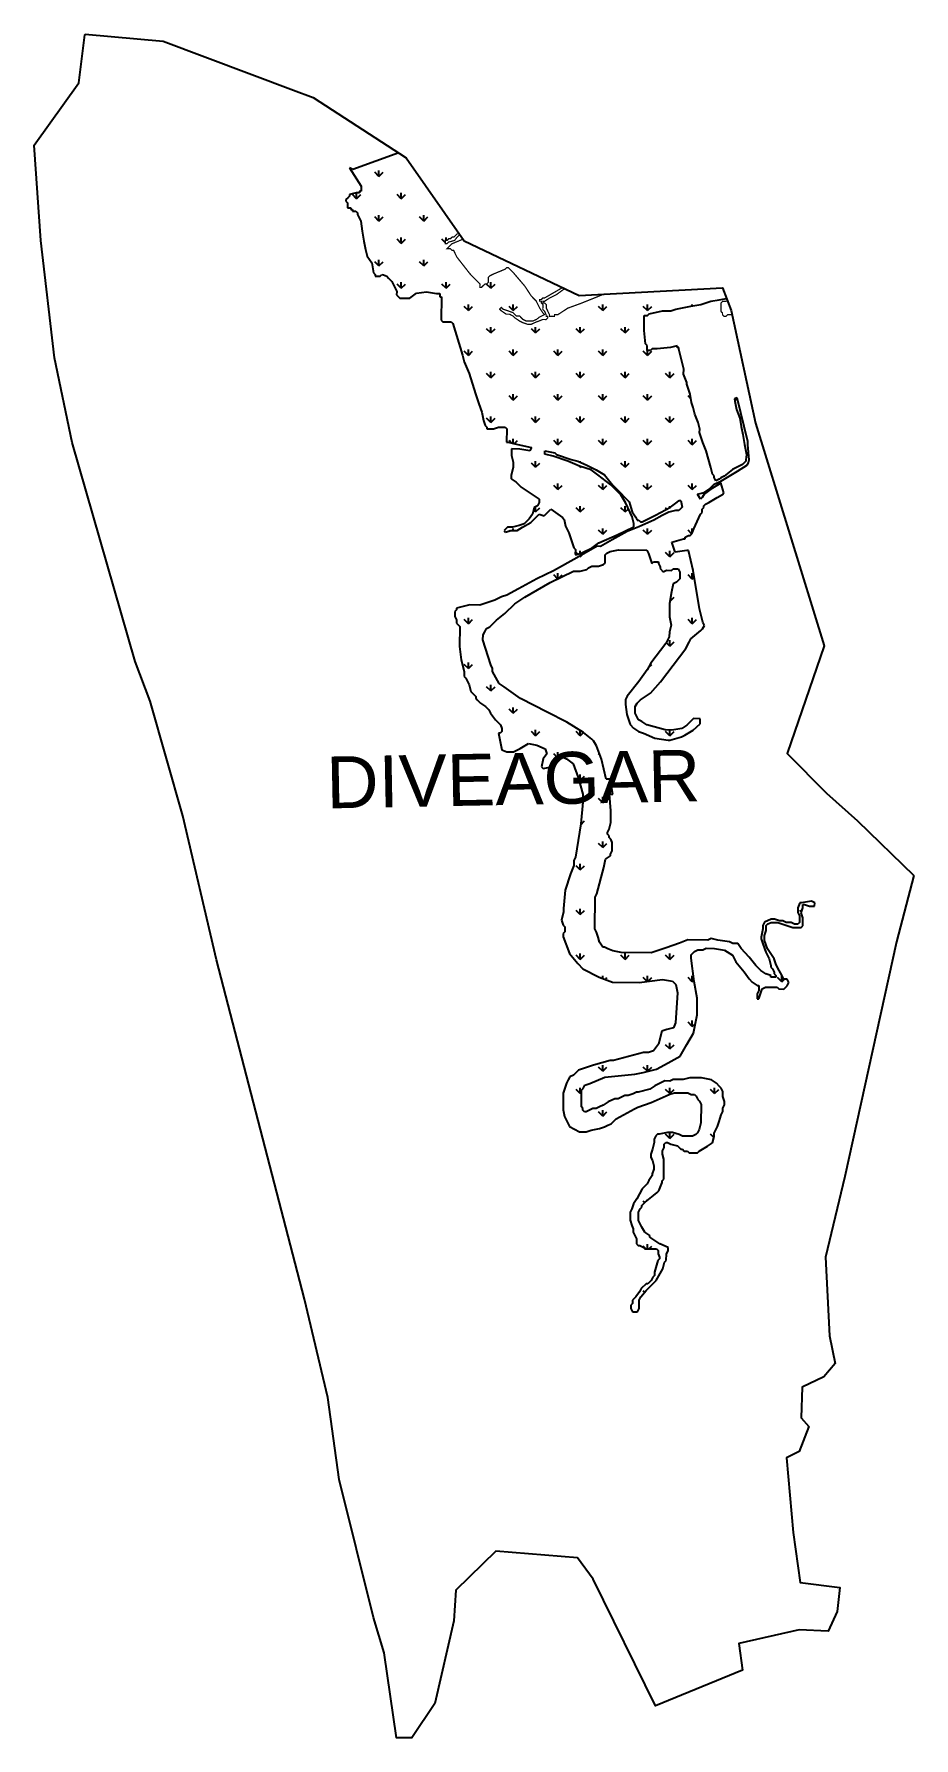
# Model space of a CAD drawing. Header units: metres. Extents: x 286358 to 288477, y 2008822 to 2012926.
import ezdxf

# ---------------------------------------------------------------- set-up
doc = ezdxf.new("R2010")
doc.units = ezdxf.units.M
for name, color, linetype in [('MANGROOVES', 112, 'Continuous'), ('village', 3, 'Continuous'), ('VILLAGE NAME', 250, 'Continuous')]:
    doc.layers.add(name, color=color, linetype=linetype)

msp = doc.modelspace()

# ---------------------------------------------------------------- texts
at = {"layer": 'VILLAGE NAME', "insert": (287060.6, 2011185.6), "char_height": 124.759, "attachment_point": 1, "rotation": 1.1028}
msp.add_mtext_dynamic_manual_height_columns('{\\fArial|b0|i0|c0|p34;DIVEAGAR}', width=833.951, gutter_width=623.8, heights=[0], dxfattribs=at)

# ---------------------------------------------------------------- linework, layer by layer
at = {"color": 3}
for points in [[(286481, 2012925.8), (286480.8, 2012924.2)], [(286481, 2012925.8), (286669.4, 2012908.4)]]:
    msp.add_lwpolyline(points, dxfattribs=at)
at = {"layer": 'MANGROOVES'}
for p, q in [((287126.1, 2012599.6), (287118.1, 2012603.7)), ((287118.1, 2012603.7), (287145.7, 2012559.3)), ((287236.2, 2012639.5), (287126.1, 2012599.6)), ((287145.7, 2012559.3), (287145.6, 2012551.3)), ((287113.4, 2012531.6), (287109.3, 2012527.6)), ((287109.3, 2012527.6), (287109.3, 2012523.6)), ((287109.3, 2012523.6), (287113.3, 2012519.6)), ((287113.3, 2012519.6), (287113.2, 2012515.6)), ((287117.4, 2012535.6), (287113.4, 2012531.6)), ((287117.5, 2012539.6), (287117.4, 2012535.6)), ((287133.5, 2012543.4), (287117.5, 2012539.6)), ((287137.5, 2012543.4), (287133.5, 2012543.4)), ((287141.5, 2012543.3), (287137.5, 2012543.4)), ((287141.6, 2012547.3), (287141.5, 2012543.3)), ((287145.6, 2012547.3), (287141.6, 2012547.3)), ((287145.6, 2012551.3), (287145.6, 2012547.3)), ((287113.2, 2012515.6), (287113.1, 2012507.6)), ((287113.1, 2012507.6), (287117.1, 2012507.5)), ((287117.1, 2012507.5), (287121.1, 2012507.5)), ((287121.1, 2012507.5), (287121.1, 2012503.5)), ((287121.1, 2012503.5), (287125.1, 2012503.4)), ((287125.1, 2012503.4), (287125.1, 2012499.4)), ((287125.1, 2012499.4), (287133.1, 2012499.4)), ((287133.1, 2012499.4), (287137, 2012495.3)), ((287137, 2012495.3), (287137, 2012491.3)), ((287137, 2012491.3), (287140.9, 2012483.3)), ((287140.9, 2012483.3), (287144.9, 2012475.2)), ((287144.9, 2012475.2), (287148.6, 2012451.1)), ((287148.6, 2012451.1), (287152.4, 2012427)), ((287152.4, 2012427), (287156.2, 2012407)), ((287156.2, 2012407), (287160, 2012390.9)), ((287160, 2012390.9), (287171.9, 2012374.8)), ((287171.9, 2012374.8), (287175.6, 2012350.7)), ((287175.6, 2012350.7), (287179.6, 2012346.6)), ((287179.6, 2012346.6), (287179.6, 2012342.6)), ((287179.6, 2012342.6), (287191.6, 2012342.5)), ((287191.6, 2012342.5), (287195.6, 2012346.5)), ((287195.6, 2012346.5), (287199.6, 2012346.4)), ((287199.6, 2012346.4), (287207.6, 2012342.4)), ((287207.6, 2012342.4), (287211.6, 2012338.3)), ((287211.6, 2012338.3), (287219.5, 2012330.2)), ((287219.5, 2012330.2), (287223.4, 2012322.2)), ((287223.4, 2012322.2), (287231.3, 2012306.1)), ((287231.3, 2012306.1), (287231.2, 2012298)), ((287231.2, 2012298), (287235.1, 2012294)), ((287235.1, 2012294), (287239.1, 2012290)), ((287239.1, 2012290), (287263.1, 2012289.7)), ((287263.1, 2012289.7), (287279.3, 2012301.6)), ((287279.3, 2012301.6), (287303.4, 2012305.3)), ((287303.4, 2012305.3), (287327.3, 2012301.1)), ((287327.3, 2012301.1), (287335.4, 2012301)), ((287335.4, 2012301), (287335.3, 2012293)), ((287335.3, 2012293), (287339.3, 2012292.9)), ((287339.3, 2012292.9), (287338.7, 2012236.9)), ((287923.8, 2012267), (287939.9, 2012270.8)), ((287939.9, 2012270.8), (287964, 2012274.6)), ((287964, 2012274.6), (287988.1, 2012282.3)), ((287988.1, 2012282.3), (288008.1, 2012286.1)), ((288008.1, 2012286.1), (288025.8, 2012288.9)), ((287338.7, 2012236.9), (287342.7, 2012232.8)), ((287342.7, 2012232.8), (287362.7, 2012232.6)), ((287362.7, 2012232.6), (287366.7, 2012228.6)), ((287827.1, 2012211.9), (287827.5, 2012247.9)), ((287827.5, 2012247.9), (287835.5, 2012247.8)), ((287835.5, 2012247.8), (287839.6, 2012251.8)), ((287839.6, 2012251.8), (287871.7, 2012259.5)), ((287871.7, 2012259.5), (287891.7, 2012259.3)), ((287891.7, 2012259.3), (287903.8, 2012263.2)), ((287903.8, 2012263.2), (287923.8, 2012267)), ((287366.7, 2012228.6), (287389.9, 2012152.2)), ((287830.8, 2012179.8), (287827.1, 2012211.9)), ((287389.9, 2012152.2), (287393.8, 2012136.1)), ((287834.8, 2012175.7), (287830.8, 2012179.8)), ((287834.7, 2012163.7), (287834.8, 2012175.7)), ((287842.7, 2012163.6), (287834.7, 2012163.7)), ((287846.7, 2012167.6), (287842.7, 2012163.6)), ((287858.7, 2012167.5), (287846.7, 2012167.6)), ((287890.8, 2012171.2), (287858.7, 2012167.5)), ((287906.9, 2012175), (287890.8, 2012171.2)), ((287906.8, 2012171), (287906.9, 2012175)), ((287910.8, 2012171), (287906.8, 2012171)), ((287910.8, 2012166.9), (287910.8, 2012171)), ((287918.5, 2012134.8), (287910.8, 2012166.9)), ((287393.8, 2012136.1), (287405.5, 2012108)), ((287405.5, 2012108), (287421, 2012059.7)), ((287922.3, 2012118.8), (287918.5, 2012134.8)), ((287922.2, 2012106.7), (287922.3, 2012118.8)), ((287930, 2012086.6), (287922.2, 2012106.7)), ((287930, 2012082.6), (287930, 2012086.6)), ((287937.7, 2012058.5), (287930, 2012082.6)), ((287421, 2012059.7), (287424.9, 2012047.7)), ((287424.9, 2012047.7), (287428.8, 2012035.6)), ((287428.8, 2012035.6), (287436.6, 2012015.5)), ((287941.5, 2012038.4), (287937.7, 2012058.5)), ((287945.4, 2012026.4), (287941.5, 2012038.4)), ((287949.3, 2012010.3), (287945.4, 2012026.4)), ((288050.8, 2012049.7), (288044.9, 2012047.2)), ((288044.9, 2012047.2), (288045.7, 2012041.4)), ((288045.7, 2012041.4), (288049.5, 2012021.3)), ((288076.8, 2011944.9), (288050.8, 2012049.7)), ((287436.6, 2012015.5), (287440.4, 2011995.5)), ((287440.4, 2011995.5), (287444.3, 2011983.4)), ((287444.3, 2011983.4), (287448.2, 2011979.3)), ((287957.1, 2011990.2), (287949.3, 2012010.3)), ((287960.9, 2011974.1), (287957.1, 2011990.2)), ((288049.5, 2012021.3), (288057.3, 2012001.2)), ((288057.3, 2012001.2), (288061.1, 2011981.1)), ((287448.2, 2011979.3), (287448.2, 2011975.3)), ((287448.2, 2011975.3), (287464.2, 2011975.2)), ((287464.2, 2011975.2), (287476.3, 2011979.1)), ((287476.3, 2011979.1), (287492.3, 2011978.9)), ((287492.3, 2011978.9), (287496.3, 2011974.9)), ((287496.3, 2011974.9), (287495.9, 2011942.8)), ((287495.9, 2011942.8), (287499.9, 2011942.8)), ((287499.9, 2011942.8), (287515.9, 2011938.6)), ((287960.8, 2011966.1), (287960.9, 2011974.1)), ((287968.6, 2011942), (287960.8, 2011966.1)), ((287976.4, 2011921.9), (287968.6, 2011942)), ((288061.1, 2011981.1), (288064.9, 2011961.1)), ((288064.9, 2011961.1), (288068.7, 2011937)), ((288076.7, 2011936.9), (288076.8, 2011944.9)), ((287507.8, 2011926.7), (287507.6, 2011910.6)), ((287507.6, 2011910.6), (287511.5, 2011894.6)), ((287527.8, 2011926.5), (287507.8, 2011926.7)), ((287515.9, 2011938.6), (287555.9, 2011930.2)), ((287551.8, 2011922.2), (287527.8, 2011926.5)), ((287555.9, 2011930.2), (287551.8, 2011922.2)), ((287587.8, 2011913.8), (287587.9, 2011921.8)), ((287607.8, 2011909.6), (287587.8, 2011913.8)), ((287587.9, 2011921.8), (287611.8, 2011917.6)), ((287643.7, 2011897.2), (287607.8, 2011909.6)), ((287611.8, 2011917.6), (287615.8, 2011913.5)), ((287615.8, 2011913.5), (287651.7, 2011901.2)), ((287651.7, 2011901.2), (287667.7, 2011897)), ((287988, 2011881.7), (287976.4, 2011921.9)), ((288068.7, 2011937), (288073.5, 2011913.2)), ((288073.1, 2011906.3), (288072.3, 2011900.9)), ((288073.5, 2011913.2), (288073.1, 2011906.3)), ((288080.3, 2011900.8), (288076.7, 2011936.9)), ((287511.4, 2011882.6), (287507.1, 2011862.6)), ((287507.1, 2011862.6), (287507.1, 2011854.6)), ((287511.5, 2011894.6), (287511.4, 2011882.6)), ((287671.6, 2011884.9), (287643.7, 2011897.2)), ((287667.7, 2011897), (287687.7, 2011888.8)), ((287699.6, 2011876.6), (287671.6, 2011884.9)), ((287687.7, 2011888.8), (287703.6, 2011880.6)), ((287715.5, 2011864.5), (287699.6, 2011876.6)), ((287703.6, 2011880.6), (287711.6, 2011876.5)), ((287711.6, 2011876.5), (287731.5, 2011864.3)), ((287747.2, 2011840.1), (287715.5, 2011864.5)), ((287731.5, 2011864.3), (287751.3, 2011840.1)), ((287991.9, 2011865.7), (287988, 2011881.7)), ((287995.8, 2011861.6), (287991.9, 2011865.7)), ((287995.8, 2011857.6), (287995.8, 2011861.6)), ((288011.7, 2011849.4), (288052, 2011873.1)), ((288019.8, 2011861.4), (288011.8, 2011857.4)), ((288040, 2011877.2), (288019.8, 2011861.4)), ((288064.2, 2011889), (288040, 2011877.2)), ((288052, 2011873.1), (288076.2, 2011888.8)), ((288068.2, 2011892.9), (288064.2, 2011889)), ((288072.3, 2011896.9), (288068.2, 2011892.9)), ((288072.3, 2011900.9), (288072.3, 2011896.9)), ((288076.2, 2011888.8), (288078.7, 2011894)), ((288078.7, 2011894), (288080.3, 2011900.8)), ((287507.1, 2011854.6), (287519, 2011846.4)), ((287519, 2011846.4), (287530.9, 2011834.3)), ((287530.9, 2011834.3), (287574.7, 2011805.8)), ((287771, 2011815.8), (287747.2, 2011840.1)), ((287751.3, 2011840.1), (287767.1, 2011823.9)), ((287767.1, 2011823.9), (287783, 2011807.7)), ((287955.3, 2011818), (287971.4, 2011821.8)), ((287987.5, 2011829.6), (287971.3, 2011817.8)), ((287971.4, 2011821.8), (287983.5, 2011829.7)), ((287983.5, 2011829.7), (287995.6, 2011841.6)), ((288007.6, 2011841.5), (287987.5, 2011829.6)), ((287995.6, 2011841.6), (288011.7, 2011849.4)), ((287999.7, 2011849.6), (287995.8, 2011857.6)), ((288007.7, 2011853.5), (287999.7, 2011849.6)), ((288011.7, 2011845.4), (288007.6, 2011841.5)), ((288011.8, 2011857.4), (288007.7, 2011853.5)), ((288019.4, 2011821.3), (288011.7, 2011845.4)), ((288015.4, 2011817.3), (288019.4, 2011821.3)), ((287562.4, 2011785.9), (287558.3, 2011769.9)), ((287570.5, 2011789.8), (287562.4, 2011785.9)), ((287574.6, 2011797.8), (287570.5, 2011789.8)), ((287574.7, 2011805.8), (287574.6, 2011797.8)), ((287586.3, 2011765.6), (287602.5, 2011781.5)), ((287602.5, 2011781.5), (287630.3, 2011761.2)), ((287782.8, 2011795.7), (287771, 2011815.8)), ((287798.5, 2011763.5), (287782.8, 2011795.7)), ((287783, 2011807.7), (287790.9, 2011799.6)), ((287790.9, 2011799.6), (287798.7, 2011775.5)), ((287854.7, 2011766.9), (287890.9, 2011786.6)), ((287902.8, 2011778.4), (287886.8, 2011774.6)), ((287890.9, 2011786.6), (287907, 2011798.4)), ((287910.9, 2011778.3), (287902.8, 2011778.4)), ((287907, 2011798.4), (287911.1, 2011802.4)), ((287914.9, 2011782.3), (287910.9, 2011778.3)), ((287911.1, 2011802.4), (287915.1, 2011802.3)), ((287918.9, 2011786.3), (287914.9, 2011782.3)), ((287915.1, 2011802.3), (287918.9, 2011786.3)), ((287963.2, 2011805.9), (287955.3, 2011818)), ((287967.2, 2011809.8), (287963.2, 2011805.9)), ((287966.9, 2011773.8), (287967, 2011781.8)), ((287967, 2011781.8), (287971, 2011785.7)), ((287971.3, 2011817.8), (287967.2, 2011809.8)), ((287971, 2011785.7), (287971.1, 2011789.7)), ((287971.1, 2011789.7), (287975.1, 2011793.7)), ((287975.1, 2011793.7), (287983.1, 2011797.6)), ((287983.1, 2011797.6), (288003.3, 2011809.5)), ((288003.3, 2011809.5), (288015.4, 2011817.3)), ((287497.9, 2011738.5), (287489.8, 2011730.5)), ((287509.9, 2011738.3), (287497.9, 2011738.5)), ((287525.9, 2011742.2), (287509.9, 2011738.3)), ((287521.8, 2011730.2), (287533.9, 2011738.1)), ((287538, 2011746.1), (287525.9, 2011742.2)), ((287533.9, 2011738.1), (287554.1, 2011749.9)), ((287550.1, 2011758), (287538, 2011746.1)), ((287558.3, 2011769.9), (287550.1, 2011758)), ((287554.1, 2011749.9), (287574.3, 2011769.7)), ((287574.3, 2011769.7), (287586.3, 2011765.6)), ((287630.3, 2011761.2), (287634.2, 2011757.1)), ((287634.2, 2011757.1), (287638.1, 2011741.1)), ((287638.1, 2011741.1), (287645.9, 2011724.9)), ((287762, 2011719.8), (287802.3, 2011739.4)), ((287814.3, 2011739.3), (287786.2, 2011727.5)), ((287802.4, 2011747.4), (287798.5, 2011763.5)), ((287798.7, 2011775.5), (287806.6, 2011763.4)), ((287802.3, 2011739.4), (287802.4, 2011747.4)), ((287806.6, 2011763.4), (287810.5, 2011755.3)), ((287810.5, 2011755.3), (287814.5, 2011755.3)), ((287850.5, 2011754.9), (287814.3, 2011739.3)), ((287814.5, 2011755.3), (287818.4, 2011751.2)), ((287818.4, 2011751.2), (287822.5, 2011751.2)), ((287822.5, 2011751.2), (287854.7, 2011766.9)), ((287870.7, 2011766.7), (287850.5, 2011754.9)), ((287886.8, 2011774.6), (287870.7, 2011766.7)), ((287946.4, 2011733.9), (287962.8, 2011769.8)), ((287962.8, 2011769.8), (287966.9, 2011773.8)), ((287489.8, 2011730.5), (287493.7, 2011726.5)), ((287493.7, 2011726.5), (287505.8, 2011730.4)), ((287505.8, 2011730.4), (287521.8, 2011730.2)), ((287645.9, 2011724.9), (287653.7, 2011700.8)), ((287653.7, 2011700.8), (287657.6, 2011688.8)), ((287701.6, 2011688.3), (287717.8, 2011700.2)), ((287717.8, 2011700.2), (287762, 2011719.8)), ((287749.9, 2011707.9), (287721.7, 2011692.1)), ((287786.2, 2011727.5), (287749.9, 2011707.9)), ((287894.1, 2011702.4), (287922.2, 2011710.1)), ((287901.8, 2011678.3), (287894.1, 2011702.4)), ((287922.2, 2011710.1), (287926.2, 2011710.1)), ((287926.2, 2011714.1), (287934.3, 2011718)), ((287926.2, 2011710.1), (287926.2, 2011714.1)), ((287934.3, 2011718), (287938.3, 2011718)), ((287938.3, 2011718), (287942.3, 2011721.9)), ((287942.3, 2011721.9), (287946.4, 2011733.9)), ((287665.4, 2011664.7), (287609, 2011633.2)), ((287657.6, 2011688.8), (287661.6, 2011684.7)), ((287661.6, 2011684.7), (287661.4, 2011672.7)), ((287661.4, 2011672.7), (287665.4, 2011672.7)), ((287713.7, 2011692.2), (287665.4, 2011664.7)), ((287665.4, 2011672.7), (287677.5, 2011676.6)), ((287677.5, 2011676.6), (287701.6, 2011688.3)), ((287721.7, 2011692.1), (287713.7, 2011692.2)), ((287733.3, 2011651.9), (287733.5, 2011672)), ((287733.5, 2011672), (287737.6, 2011675.9)), ((287737.6, 2011675.9), (287745.6, 2011679.9)), ((287745.6, 2011679.9), (287765.7, 2011683.7)), ((287765.7, 2011683.7), (287833.8, 2011683)), ((287833.8, 2011683), (287837.7, 2011674.9)), ((287837.7, 2011674.9), (287845.5, 2011650.8)), ((287845.5, 2011650.8), (287849.5, 2011654.8)), ((287849.5, 2011654.8), (287861.5, 2011654.6)), ((287929.9, 2011682), (287901.8, 2011678.3)), ((287933.9, 2011682), (287929.9, 2011682)), ((287945.4, 2011633.8), (287933.9, 2011682)), ((287609, 2011633.2), (287568.7, 2011613.6)), ((287600.7, 2011605.2), (287657, 2011632.7)), ((287657, 2011632.7), (287673, 2011632.5)), ((287673, 2011632.5), (287689.1, 2011636.4)), ((287689.1, 2011636.4), (287693.1, 2011640.3)), ((287693.1, 2011640.3), (287701.2, 2011644.3)), ((287701.2, 2011644.3), (287717.2, 2011644.1)), ((287717.2, 2011644.1), (287729.3, 2011648)), ((287729.3, 2011648), (287733.3, 2011651.9)), ((287861.5, 2011654.6), (287861.5, 2011650.6)), ((287861.5, 2011650.6), (287865.4, 2011642.6)), ((287865.4, 2011642.6), (287865.4, 2011638.6)), ((287865.4, 2011638.6), (287873.3, 2011630.5)), ((287873.3, 2011630.5), (287881.3, 2011634.4)), ((287881.3, 2011634.4), (287893.4, 2011634.3)), ((287893.4, 2011634.3), (287897.4, 2011638.3)), ((287897.4, 2011638.3), (287909.4, 2011638.1)), ((287913.2, 2011614.1), (287909.1, 2011610.1)), ((287909.4, 2011638.1), (287913.3, 2011630.1)), ((287913.3, 2011630.1), (287913.2, 2011614.1)), ((287960.5, 2011541.5), (287945.4, 2011633.8)), ((287496.2, 2011574.2), (287484.1, 2011570.3)), ((287524.4, 2011590), (287496.2, 2011574.2)), ((287568.7, 2011613.6), (287524.4, 2011590)), ((287540.2, 2011569.8), (287600.7, 2011605.2)), ((287892.8, 2011582.2), (287888.5, 2011554.2)), ((287897, 2011602.2), (287892.8, 2011582.2)), ((287905.1, 2011606.1), (287897, 2011602.2)), ((287909.1, 2011610.1), (287905.1, 2011606.1)), ((287371.6, 2011535.4), (287371.5, 2011523.4)), ((287375.7, 2011539.4), (287371.6, 2011535.4)), ((287391.8, 2011547.2), (287375.7, 2011543.4)), ((287375.7, 2011543.4), (287375.7, 2011539.4)), ((287407.8, 2011551.1), (287391.8, 2011547.2)), ((287431.9, 2011550.8), (287407.8, 2011551.1)), ((287468, 2011562.5), (287431.9, 2011550.8)), ((287484.1, 2011570.3), (287468, 2011562.5)), ((287491.7, 2011530.2), (287516, 2011554)), ((287516, 2011554), (287540.2, 2011569.8)), ((287888.5, 2011554.2), (287888.2, 2011522.2)), ((287968.2, 2011509.3), (287960.5, 2011541.5)), ((287371.5, 2011523.4), (287375.4, 2011515.4)), ((287375.4, 2011515.4), (287375.4, 2011507.4)), ((287375.4, 2011507.4), (287379.3, 2011503.3)), ((287379.3, 2011503.3), (287383.3, 2011499.3)), ((287383.3, 2011499.3), (287382.8, 2011451.2)), ((287443.2, 2011486.6), (287447.3, 2011494.6)), ((287447.3, 2011494.6), (287455.4, 2011498.5)), ((287455.4, 2011498.5), (287459.4, 2011502.5)), ((287459.4, 2011502.5), (287467.5, 2011510.4)), ((287467.5, 2011510.4), (287471.6, 2011514.4)), ((287471.6, 2011514.4), (287491.7, 2011530.2)), ((287892, 2011502.1), (287887.9, 2011486.1)), ((287888.2, 2011522.2), (287892, 2011502.1)), ((287964, 2011489.4), (287968, 2011493.3)), ((287968, 2011493.3), (287972.1, 2011501.3)), ((287972.1, 2011501.3), (287968.2, 2011509.3)), ((287382.8, 2011451.2), (287386.5, 2011419.1)), ((287439, 2011466.6), (287439.2, 2011478.7)), ((287458.4, 2011406.4), (287439, 2011466.6)), ((287439.2, 2011478.7), (287443.2, 2011486.6)), ((287879.6, 2011458.2), (287843, 2011410.5)), ((287887.7, 2011474.1), (287879.6, 2011458.2)), ((287887.9, 2011486.1), (287887.7, 2011474.1)), ((287927.5, 2011445.7), (287935.7, 2011461.6)), ((287935.7, 2011461.6), (287939.8, 2011469.6)), ((287939.8, 2011469.6), (287964, 2011489.4)), ((287386.5, 2011419.1), (287394.2, 2011391)), ((287843, 2011410.5), (287834.8, 2011394.5)), ((287866.6, 2011366.1), (287927.5, 2011445.7)), ((287394.2, 2011391), (287394.1, 2011379)), ((287394.1, 2011379), (287398, 2011374.9)), ((287398, 2011374.9), (287405.9, 2011358.8)), ((287462.4, 2011398.3), (287458.4, 2011406.4)), ((287462.3, 2011390.3), (287462.4, 2011398.3)), ((287478, 2011362.1), (287462.3, 2011390.3)), ((287834.8, 2011394.5), (287814.5, 2011366.7)), ((287405.9, 2011358.8), (287409.7, 2011342.7)), ((287409.7, 2011342.7), (287421.6, 2011330.6)), ((287421.6, 2011330.6), (287421.6, 2011326.6)), ((287421.6, 2011326.6), (287425.5, 2011322.6)), ((287490, 2011354), (287478, 2011362.1)), ((287529.7, 2011325.5), (287490, 2011354)), ((287786.1, 2011330.9), (287782, 2011322.9)), ((287814.5, 2011366.7), (287786.1, 2011330.9)), ((287818.1, 2011322.6), (287830.2, 2011330.5)), ((287830.2, 2011330.5), (287842.3, 2011338.4)), ((287842.3, 2011338.4), (287866.6, 2011366.1)), ((287425.5, 2011322.6), (287429.5, 2011318.5)), ((287429.5, 2011318.5), (287433.5, 2011314.5)), ((287433.5, 2011314.5), (287445.4, 2011306.3)), ((287445.4, 2011306.3), (287453.3, 2011298.2)), ((287453.3, 2011298.2), (287457.3, 2011290.2)), ((287457.3, 2011290.2), (287469.1, 2011274)), ((287593.5, 2011292.8), (287529.7, 2011325.5)), ((287641.3, 2011268.3), (287593.5, 2011292.8)), ((287782, 2011322.9), (287781.9, 2011310.9)), ((287781.9, 2011310.9), (287785.7, 2011286.8)), ((287785.7, 2011286.8), (287789.6, 2011274.8)), ((287805.8, 2011290.6), (287805.9, 2011306.7)), ((287809.7, 2011282.6), (287805.8, 2011290.6)), ((287805.9, 2011306.7), (287810, 2011314.6)), ((287810, 2011314.6), (287818.1, 2011322.6)), ((287469.1, 2011274), (287481, 2011261.9)), ((287484.9, 2011245.8), (287480.8, 2011241.9)), ((287481, 2011261.9), (287484.9, 2011253.8)), ((287484.9, 2011253.8), (287484.9, 2011245.8)), ((287681.1, 2011243.8), (287641.3, 2011268.3)), ((287789.6, 2011274.8), (287793.5, 2011262.7)), ((287793.5, 2011262.7), (287801.4, 2011254.6)), ((287801.4, 2011254.6), (287813.3, 2011246.5)), ((287813.6, 2011274.5), (287809.7, 2011282.6)), ((287813.3, 2011246.5), (287825.3, 2011242.4)), ((287821.6, 2011270.5), (287813.6, 2011274.5)), ((287833.5, 2011262.3), (287821.6, 2011270.5)), ((287877.4, 2011249.9), (287833.5, 2011262.3)), ((287893.5, 2011249.7), (287877.4, 2011249.9)), ((287917.5, 2011253.5), (287893.5, 2011249.7)), ((287929.6, 2011261.3), (287917.5, 2011253.5)), ((287925.4, 2011237.4), (287945.5, 2011249.2)), ((287945.8, 2011277.2), (287929.6, 2011261.3)), ((287945.5, 2011249.2), (287961.7, 2011265)), ((287961.8, 2011277), (287945.8, 2011277.2)), ((287961.7, 2011265), (287961.8, 2011277)), ((287480.8, 2011241.9), (287476.8, 2011241.9)), ((287476.8, 2011241.9), (287484.4, 2011201.8)), ((287512.4, 2011197.5), (287528.5, 2011205.3)), ((287528.5, 2011205.3), (287548.6, 2011217.1)), ((287548.6, 2011217.1), (287568.6, 2011212.9)), ((287568.6, 2011212.9), (287588.6, 2011204.7)), ((287588.6, 2011204.7), (287592.5, 2011192.7)), ((287701, 2011227.6), (287681.1, 2011243.8)), ((287704.9, 2011223.6), (287701, 2011227.6)), ((287712.8, 2011211.5), (287704.9, 2011223.6)), ((287724.5, 2011179.3), (287712.8, 2011211.5)), ((287825.3, 2011242.4), (287853.2, 2011230.1)), ((287853.2, 2011230.1), (287885.2, 2011225.7)), ((287885.2, 2011225.7), (287889.2, 2011225.7)), ((287889.2, 2011225.7), (287917.3, 2011233.4)), ((287917.3, 2011233.4), (287925.4, 2011237.4)), ((287484.4, 2011201.8), (287496.4, 2011197.6)), ((287496.4, 2011197.6), (287512.4, 2011197.5)), ((287584.3, 2011180.7), (287580.1, 2011160.7)), ((287592.5, 2011192.7), (287584.3, 2011180.7)), ((287600.1, 2011160.5), (287616.3, 2011176.4)), ((287616.3, 2011176.4), (287632.4, 2011184.2)), ((287632.4, 2011184.2), (287640.4, 2011180.2)), ((287640.4, 2011180.2), (287656.3, 2011168)), ((287656.3, 2011168), (287668, 2011135.8)), ((287736, 2011131.1), (287724.5, 2011179.3)), ((287580.1, 2011160.7), (287584.1, 2011156.7)), ((287584.1, 2011156.7), (287600.1, 2011160.5)), ((287668, 2011135.8), (287679.6, 2011095.6)), ((287748.1, 2011131), (287736, 2011131.1)), ((287747.9, 2011119), (287748.1, 2011131)), ((287679.6, 2011095.6), (287679.4, 2011075.6)), ((287747.3, 2011054.9), (287743.7, 2011095)), ((287743.7, 2011095), (287751.7, 2011094.9)), ((287751.7, 2011094.9), (287747.9, 2011119)), ((287679.4, 2011075.6), (287674.9, 2011023.6)), ((287747, 2011026.8), (287747.3, 2011054.9)), ((287674.9, 2011023.6), (287662, 2010943.6)), ((287738.7, 2011002.9), (287742.8, 2011010.9)), ((287738.7, 2010998.9), (287738.7, 2011002.9)), ((287742.7, 2010994.8), (287738.7, 2010998.9)), ((287742.8, 2011010.9), (287747, 2011026.8)), ((287742.6, 2010990.8), (287742.7, 2010994.8)), ((287746.6, 2010986.8), (287742.6, 2010990.8)), ((287746.2, 2010950.7), (287750.3, 2010958.7)), ((287750.5, 2010978.7), (287746.6, 2010986.8)), ((287750.3, 2010958.7), (287750.5, 2010978.7)), ((287657.8, 2010923.6), (287649.6, 2010903.6)), ((287657.9, 2010935.6), (287657.8, 2010923.6)), ((287662, 2010943.6), (287657.9, 2010935.6)), ((287713.2, 2010854.9), (287729.9, 2010918.8)), ((287729.9, 2010918.8), (287734.1, 2010938.8)), ((287734.1, 2010938.8), (287746.2, 2010946.7)), ((287746.2, 2010946.7), (287746.2, 2010950.7)), ((287649.6, 2010903.6), (287637.2, 2010863.7)), ((287637.2, 2010863.7), (287632.7, 2010819.7)), ((287708.3, 2010770.8), (287709.1, 2010846.9)), ((287709.1, 2010846.9), (287713.2, 2010854.9)), ((288229.7, 2010837.6), (288205.7, 2010833.9)), ((288237.7, 2010833.6), (288229.7, 2010837.6)), ((287632.7, 2010811.7), (287628.4, 2010791.7)), ((287632.7, 2010819.7), (287632.7, 2010811.7)), ((288133.2, 2010794.6), (288117.1, 2010786.7)), ((288141.2, 2010794.5), (288133.2, 2010794.6)), ((288153.2, 2010790.3), (288141.2, 2010794.5)), ((288197.5, 2010821.9), (288197.4, 2010809.9)), ((288197.4, 2010809.9), (288201.3, 2010801.9)), ((288201.7, 2010833.9), (288197.5, 2010821.9)), ((288201.3, 2010801.9), (288201.2, 2010785.9)), ((288205.7, 2010833.9), (288201.7, 2010833.9)), ((288205.4, 2010809.8), (288209.6, 2010821.8)), ((288209.3, 2010797.8), (288205.4, 2010809.8)), ((288209.1, 2010777.8), (288209.3, 2010797.8)), ((288209.6, 2010821.8), (288209.6, 2010829.8)), ((288209.6, 2010829.8), (288213.6, 2010829.8)), ((288213.6, 2010829.8), (288225.6, 2010825.7)), ((288225.6, 2010825.7), (288237.6, 2010825.5)), ((288237.6, 2010825.5), (288237.7, 2010833.6)), ((287628.4, 2010791.7), (287632.3, 2010779.6)), ((287632.1, 2010759.6), (287632, 2010751.6)), ((287636.2, 2010763.5), (287632.1, 2010759.6)), ((287632.3, 2010779.6), (287636.3, 2010775.6)), ((287636.3, 2010775.6), (287636.2, 2010763.5)), ((287712.3, 2010762.8), (287708.3, 2010770.8)), ((287716.1, 2010750.7), (287712.3, 2010762.8)), ((288112.9, 2010770.7), (288108.7, 2010750.7)), ((288113, 2010778.7), (288112.9, 2010770.7)), ((288117.1, 2010786.7), (288113, 2010778.7)), ((288116.6, 2010742.6), (288116.7, 2010754.7)), ((288116.7, 2010754.7), (288120.9, 2010766.6)), ((288120.9, 2010766.6), (288121, 2010778.7)), ((288121, 2010778.7), (288125, 2010782.6)), ((288125, 2010782.6), (288133.1, 2010786.5)), ((288133.1, 2010786.5), (288149.1, 2010786.4)), ((288149.1, 2010786.4), (288185, 2010774)), ((288161.2, 2010790.3), (288153.2, 2010790.3)), ((288169.1, 2010786.2), (288161.2, 2010790.3)), ((288181.2, 2010786.1), (288169.1, 2010786.2)), ((288189.1, 2010782), (288181.2, 2010786.1)), ((288185, 2010774), (288205.1, 2010773.8)), ((288197.1, 2010781.9), (288189.1, 2010782)), ((288201.2, 2010785.9), (288197.1, 2010781.9)), ((288205.1, 2010773.8), (288209.1, 2010777.8)), ((287632, 2010751.6), (287647.7, 2010711.4)), ((287647.7, 2010711.4), (287667.4, 2010687.1)), ((287720, 2010738.7), (287716.1, 2010750.7)), ((287727.9, 2010726.6), (287720, 2010738.7)), ((287731.9, 2010726.5), (287727.9, 2010726.6)), ((287739.9, 2010722.4), (287731.9, 2010726.5)), ((287751.9, 2010718.3), (287739.9, 2010722.4)), ((287771.9, 2010714.1), (287751.9, 2010718.3)), ((287843.9, 2010713.4), (287771.9, 2010714.1)), ((287880.1, 2010725), (287843.9, 2010713.4)), ((287912.3, 2010736.7), (287880.1, 2010725)), ((287932.4, 2010744.5), (287912.3, 2010736.7)), ((287980.5, 2010744), (287932.4, 2010744.5)), ((287940, 2010708.4), (287944.1, 2010712.3)), ((287944.1, 2010712.3), (287948.1, 2010716.3)), ((287948.1, 2010716.3), (287956.2, 2010720.2)), ((287956.2, 2010720.2), (287968.2, 2010720.1)), ((287968.2, 2010720.1), (287976.2, 2010724)), ((287976.2, 2010724), (287996.3, 2010723.8)), ((287988.5, 2010748), (287980.5, 2010744)), ((288004.5, 2010743.8), (287988.5, 2010748)), ((287996.3, 2010723.8), (288020.3, 2010719.6)), ((288032.5, 2010739.5), (288004.5, 2010743.8)), ((288020.3, 2010719.6), (288040.2, 2010707.4)), ((288040.4, 2010735.4), (288032.5, 2010739.5)), ((288052.5, 2010735.3), (288040.4, 2010735.4)), ((288060.4, 2010723.2), (288052.5, 2010735.3)), ((288080.2, 2010703), (288060.4, 2010723.2)), ((288108.7, 2010750.7), (288108.7, 2010746.7)), ((288108.7, 2010746.7), (288112.5, 2010734.7)), ((288112.5, 2010734.7), (288120.3, 2010714.6)), ((288124.4, 2010722.5), (288116.6, 2010742.6)), ((288120.3, 2010714.6), (288128.2, 2010698.5)), ((288140.2, 2010698.3), (288124.4, 2010722.5)), ((287667.4, 2010687.1), (287679.3, 2010675)), ((287679.3, 2010675), (287719.2, 2010654.5)), ((287940, 2010700.4), (287940, 2010708.4)), ((287947.4, 2010644.2), (287940, 2010700.4)), ((288040.2, 2010707.4), (288048, 2010691.3)), ((288048, 2010691.3), (288067.8, 2010667)), ((288096, 2010682.8), (288080.2, 2010703)), ((288107.9, 2010670.6), (288096, 2010682.8)), ((288119.8, 2010662.5), (288107.9, 2010670.6)), ((288128.2, 2010698.5), (288132, 2010682.4)), ((288132, 2010682.4), (288132, 2010678.4)), ((288132, 2010678.4), (288136, 2010674.3)), ((288136, 2010674.3), (288139.9, 2010666.3)), ((288144.1, 2010686.3), (288140.2, 2010698.3)), ((288148, 2010678.2), (288144.1, 2010686.3)), ((288159.8, 2010658.1), (288148, 2010678.2)), ((287719.2, 2010654.5), (287751.1, 2010642.2)), ((287751.1, 2010642.2), (287815.2, 2010641.5)), ((287815.2, 2010641.5), (287871.3, 2010649)), ((287871.3, 2010649), (287895.3, 2010644.7)), ((287895.3, 2010644.7), (287903.3, 2010636.6)), ((287903.3, 2010636.6), (287907.1, 2010616.6)), ((287955, 2010604.1), (287947.4, 2010644.2)), ((288067.8, 2010667), (288079.6, 2010650.9)), ((288079.6, 2010650.9), (288087.6, 2010642.8)), ((288087.6, 2010642.8), (288099.5, 2010634.6)), ((288099.5, 2010634.6), (288103.5, 2010634.6)), ((288103.5, 2010634.6), (288103.4, 2010622.6)), ((288111.4, 2010626.5), (288119.5, 2010630.4)), ((288119.5, 2010630.4), (288147.5, 2010630.2)), ((288131.8, 2010658.4), (288119.8, 2010662.5)), ((288131.8, 2010654.4), (288131.8, 2010658.4)), ((288143.8, 2010654.2), (288131.8, 2010654.4)), ((288139.9, 2010666.3), (288139.8, 2010662.3)), ((288139.8, 2010662.3), (288143.8, 2010658.2)), ((288143.8, 2010658.2), (288143.8, 2010654.2)), ((288147.5, 2010630.2), (288151.5, 2010626.1)), ((288163.8, 2010650), (288159.8, 2010658.1)), ((288163.5, 2010626), (288171.6, 2010633.9)), ((288171.8, 2010649.9), (288163.8, 2010650)), ((288171.6, 2010633.9), (288175.7, 2010641.9)), ((288175.7, 2010641.9), (288171.8, 2010649.9)), ((287907.1, 2010616.6), (287902.3, 2010544.5)), ((287954.6, 2010564), (287955, 2010604.1)), ((288099.3, 2010614.6), (288099.2, 2010602.6)), ((288099.2, 2010602.6), (288103.2, 2010602.6)), ((288103.4, 2010622.6), (288099.3, 2010614.6)), ((288103.2, 2010602.6), (288111.4, 2010626.5)), ((288151.5, 2010626.1), (288163.5, 2010626)), ((287946.1, 2010520), (287954.6, 2010564)), ((287870.1, 2010524.8), (287861.7, 2010492.8)), ((287882.1, 2010528.7), (287870.1, 2010524.8)), ((287898.2, 2010532.5), (287882.1, 2010528.7)), ((287902.3, 2010544.5), (287898.2, 2010532.5)), ((287929.8, 2010492.1), (287946.1, 2010520)), ((287825.5, 2010473.2), (287753.2, 2010453.9)), ((287837.5, 2010473.1), (287825.5, 2010473.2)), ((287849.6, 2010476.9), (287837.5, 2010473.1)), ((287861.7, 2010492.8), (287849.6, 2010476.9)), ((287913.5, 2010464.3), (287929.8, 2010492.1)), ((287668.8, 2010430.7), (287656.7, 2010418.8)), ((287680.9, 2010434.6), (287668.8, 2010430.7)), ((287705, 2010442.4), (287680.9, 2010434.6)), ((287745.2, 2010454), (287705, 2010442.4)), ((287753.2, 2010453.9), (287745.2, 2010454)), ((287804.9, 2010421.3), (287825, 2010425.1)), ((287825, 2010425.1), (287857.1, 2010432.8)), ((287857.1, 2010432.8), (287885.3, 2010448.5)), ((287885.3, 2010448.5), (287913.5, 2010464.3)), ((287640.5, 2010398.9), (287632.2, 2010375)), ((287644.6, 2010406.9), (287640.5, 2010398.9)), ((287648.6, 2010414.9), (287644.6, 2010406.9)), ((287656.7, 2010418.8), (287648.6, 2010414.9)), ((287676.4, 2010382.5), (287680.4, 2010386.5)), ((287680.4, 2010386.5), (287684.5, 2010394.5)), ((287684.5, 2010394.5), (287696.5, 2010398.4)), ((287696.5, 2010398.4), (287732.8, 2010414)), ((287732.8, 2010414), (287804.9, 2010421.3)), ((287840.6, 2010384.9), (287812.5, 2010377.2)), ((287852.7, 2010392.8), (287840.6, 2010384.9)), ((287876.9, 2010404.5), (287852.7, 2010392.8)), ((287888.9, 2010404.4), (287876.9, 2010404.5)), ((287896.9, 2010408.4), (287888.9, 2010404.4)), ((287921, 2010408.1), (287896.9, 2010408.4)), ((287937, 2010412), (287921, 2010408.1)), ((287965.1, 2010411.7), (287937, 2010412)), ((287989, 2010407.4), (287965.1, 2010411.7)), ((288001, 2010399.3), (287989, 2010407.4)), ((288008.9, 2010391.2), (288001, 2010399.3)), ((288012.9, 2010387.1), (288008.9, 2010391.2)), ((288016.8, 2010379.1), (288012.9, 2010387.1)), ((287632.2, 2010375), (287631.8, 2010334.9)), ((287676, 2010342.5), (287676.4, 2010382.5)), ((287679.9, 2010338.4), (287676, 2010342.5)), ((287720, 2010342), (287712, 2010338.1)), ((287728.1, 2010346), (287720, 2010342)), ((287740.2, 2010353.9), (287728.1, 2010346)), ((287756.3, 2010361.7), (287740.2, 2010353.9)), ((287764.3, 2010361.6), (287756.3, 2010361.7)), ((287780.4, 2010369.5), (287764.3, 2010361.6)), ((287788.4, 2010369.4), (287780.4, 2010369.5)), ((287800.4, 2010373.3), (287788.4, 2010369.4)), ((287808.5, 2010377.2), (287800.4, 2010373.3)), ((287812.5, 2010377.2), (287808.5, 2010377.2)), ((287812.1, 2010341.1), (287844.3, 2010352.8)), ((287844.3, 2010352.8), (287880.5, 2010368.5)), ((287880.5, 2010368.5), (287888.6, 2010372.4)), ((287888.6, 2010372.4), (287900.6, 2010376.3)), ((287900.6, 2010376.3), (287932.6, 2010375.9)), ((287932.6, 2010375.9), (287940.6, 2010371.9)), ((287940.6, 2010371.9), (287948.6, 2010371.8)), ((287948.6, 2010371.8), (287952.6, 2010367.7)), ((287952.6, 2010367.7), (287956.5, 2010359.7)), ((287956.5, 2010359.7), (287960.5, 2010355.6)), ((287960.5, 2010355.6), (287964.4, 2010347.6)), ((287964.4, 2010347.6), (287964, 2010303.5)), ((288016.4, 2010339), (288020.5, 2010347)), ((288016.7, 2010367.1), (288016.8, 2010379.1)), ((288020.6, 2010355), (288016.7, 2010367.1)), ((288020.5, 2010347), (288020.6, 2010355)), ((287631.8, 2010334.9), (287635.7, 2010318.9)), ((287635.7, 2010318.9), (287643.5, 2010302.8)), ((287643.5, 2010302.8), (287647.4, 2010294.7)), ((287679.9, 2010334.4), (287679.9, 2010338.4)), ((287683.8, 2010330.4), (287679.9, 2010334.4)), ((287687.8, 2010330.4), (287683.8, 2010330.4)), ((287703.9, 2010338.2), (287687.8, 2010330.4)), ((287712, 2010338.1), (287703.9, 2010338.2)), ((287739.6, 2010297.8), (287747.6, 2010301.7)), ((287747.6, 2010301.7), (287759.8, 2010313.6)), ((287759.8, 2010313.6), (287804.1, 2010337.2)), ((287804.1, 2010337.2), (287812.1, 2010341.1)), ((287964, 2010303.5), (287959.8, 2010287.5)), ((288003.9, 2010295.1), (288008.1, 2010307.1)), ((288008.1, 2010307.1), (288012.2, 2010323)), ((288012.2, 2010323), (288016.3, 2010331)), ((288016.3, 2010331), (288016.4, 2010339)), ((287647.4, 2010294.7), (287671.3, 2010282.4)), ((287671.3, 2010282.4), (287687.4, 2010282.3)), ((287687.4, 2010282.3), (287699.4, 2010286.2)), ((287699.4, 2010286.2), (287719.5, 2010290)), ((287719.5, 2010290), (287731.5, 2010293.9)), ((287731.5, 2010293.9), (287739.6, 2010297.8)), ((287851.4, 2010264.6), (287851.3, 2010256.6)), ((287855.5, 2010272.6), (287851.4, 2010264.6)), ((287859.5, 2010276.5), (287855.5, 2010272.6)), ((287863.5, 2010276.5), (287859.5, 2010276.5)), ((287883.6, 2010280.3), (287863.5, 2010276.5)), ((287895.6, 2010280.2), (287883.6, 2010280.3)), ((287911.6, 2010276), (287895.6, 2010280.2)), ((287919.6, 2010271.9), (287911.6, 2010276)), ((287943.6, 2010271.7), (287919.6, 2010271.9)), ((287951.7, 2010275.6), (287943.6, 2010271.7)), ((287955.7, 2010279.6), (287951.7, 2010275.6)), ((287959.8, 2010287.5), (287955.7, 2010279.6)), ((287991.5, 2010255.2), (287995.7, 2010271.1)), ((287995.7, 2010271.1), (287995.8, 2010279.1)), ((287995.8, 2010279.1), (288003.9, 2010295.1)), ((287843, 2010228.6), (287842.9, 2010220.6)), ((287842.9, 2010220.6), (287846.9, 2010212.6)), ((287847.2, 2010240.6), (287843, 2010228.6)), ((287851.3, 2010256.6), (287847.2, 2010240.6)), ((287871.1, 2010236.3), (287875.2, 2010244.3)), ((287871.1, 2010228.3), (287871.1, 2010236.3)), ((287874.9, 2010216.3), (287871.1, 2010228.3)), ((287875.2, 2010244.3), (287875.3, 2010252.3)), ((287875.3, 2010252.3), (287879.4, 2010256.3)), ((287879.4, 2010256.3), (287883.4, 2010256.3)), ((287883.4, 2010256.3), (287891.3, 2010252.2)), ((287891.3, 2010252.2), (287907.3, 2010248)), ((287907.3, 2010248), (287915.2, 2010239.9)), ((287915.2, 2010239.9), (287919.2, 2010239.9)), ((287919.2, 2010239.9), (287923.2, 2010235.8)), ((287923.2, 2010235.8), (287931.2, 2010235.7)), ((287931.2, 2010235.7), (287935.2, 2010231.7)), ((287935.2, 2010231.7), (287955.2, 2010231.5)), ((287955.2, 2010231.5), (287959.3, 2010235.4)), ((287959.3, 2010235.4), (287979.4, 2010247.3)), ((287979.4, 2010247.3), (287991.5, 2010255.2)), ((287850.7, 2010192.5), (287846.5, 2010180.5)), ((287846.5, 2010180.5), (287846.5, 2010176.5)), ((287846.9, 2010212.6), (287850.8, 2010200.5)), ((287850.8, 2010200.5), (287850.7, 2010192.5)), ((287874.5, 2010168.2), (287874.9, 2010216.3)), ((287822.1, 2010144.7), (287809.9, 2010120.8)), ((287826.2, 2010148.7), (287822.1, 2010144.7)), ((287834.3, 2010156.6), (287826.2, 2010148.7)), ((287838.4, 2010164.6), (287834.3, 2010156.6)), ((287846.5, 2010176.5), (287838.4, 2010164.6)), ((287858.1, 2010136.3), (287862.2, 2010140.3)), ((287862.2, 2010140.3), (287870.4, 2010160.2)), ((287870.4, 2010164.2), (287874.5, 2010168.2)), ((287870.4, 2010160.2), (287870.4, 2010164.2)), ((287797.6, 2010096.9), (287793.5, 2010088.9)), ((287801.8, 2010108.9), (287797.6, 2010096.9)), ((287809.9, 2010120.8), (287801.8, 2010108.9)), ((287813.6, 2010088.7), (287817.7, 2010096.7)), ((287817.7, 2010096.7), (287821.7, 2010100.6)), ((287821.7, 2010104.6), (287825.8, 2010108.6)), ((287821.7, 2010100.6), (287821.7, 2010104.6)), ((287825.8, 2010108.6), (287829.8, 2010112.6)), ((287829.8, 2010112.6), (287850, 2010128.4)), ((287850, 2010128.4), (287858.1, 2010136.3)), ((287793.5, 2010088.9), (287793.3, 2010068.9)), ((287793.3, 2010068.9), (287797.2, 2010056.8)), ((287797.2, 2010056.8), (287801.1, 2010048.8)), ((287813.4, 2010068.7), (287813.6, 2010088.7)), ((287821.2, 2010052.6), (287813.4, 2010068.7)), ((287801.1, 2010048.8), (287801.1, 2010040.8)), ((287801.1, 2010040.8), (287805, 2010032.7)), ((287805, 2010032.7), (287808.9, 2010024.6)), ((287808.9, 2010024.6), (287808.8, 2010012.6)), ((287829.1, 2010040.5), (287821.2, 2010052.6)), ((287841, 2010032.3), (287829.1, 2010040.5)), ((287841, 2010028.3), (287841, 2010032.3)), ((287864.9, 2010012.1), (287841, 2010028.3)), ((287808.8, 2010012.6), (287812.8, 2010008.6)), ((287812.8, 2010008.6), (287816.8, 2010008.5)), ((287816.8, 2010008.5), (287824.7, 2010004.5)), ((287824.7, 2010004.5), (287828.7, 2010000.4)), ((287828.7, 2010000.4), (287856.7, 2010000.1)), ((287856.7, 2010000.1), (287860.7, 2009996.1)), ((287864.5, 2009976), (287860.4, 2009972)), ((287860.7, 2009996.1), (287860.6, 2009988.1)), ((287860.6, 2009988.1), (287864.5, 2009980)), ((287864.5, 2009980), (287864.5, 2009976)), ((287884.8, 2010003.8), (287864.9, 2010012.1)), ((287880.5, 2009971.8), (287880.6, 2009987.9)), ((287880.6, 2009987.9), (287884.7, 2009995.8)), ((287884.7, 2009995.8), (287884.8, 2010003.8)), ((287848, 2009932.1), (287843.9, 2009924.1)), ((287852.1, 2009936.1), (287848, 2009932.1)), ((287852.2, 2009944.1), (287852.1, 2009936.1)), ((287860.4, 2009972), (287852.2, 2009944.1)), ((287856, 2009924), (287872.3, 2009951.9)), ((287872.3, 2009951.9), (287876.4, 2009967.9)), ((287876.4, 2009967.9), (287880.5, 2009971.8)), ((287815.6, 2009896.4), (287807.5, 2009884.4)), ((287819.7, 2009904.4), (287815.6, 2009896.4)), ((287819.5, 2009884.3), (287831.7, 2009900.2)), ((287831.8, 2009916.2), (287819.7, 2009904.4)), ((287831.7, 2009900.2), (287839.8, 2009908.2)), ((287835.8, 2009916.2), (287831.8, 2009916.2)), ((287839.9, 2009920.2), (287835.8, 2009916.2)), ((287839.8, 2009908.2), (287847.9, 2009916.1)), ((287843.9, 2009924.1), (287839.9, 2009920.2)), ((287847.9, 2009916.1), (287856, 2009924)), ((287795.3, 2009864.5), (287795.2, 2009856.5)), ((287795.2, 2009856.5), (287799.1, 2009848.5)), ((287799.3, 2009868.5), (287795.3, 2009864.5)), ((287799.4, 2009876.5), (287799.3, 2009868.5)), ((287807.5, 2009884.4), (287799.4, 2009876.5)), ((287811.1, 2009848.4), (287815.2, 2009856.3)), ((287815.2, 2009856.3), (287815.4, 2009876.4)), ((287815.4, 2009876.4), (287819.5, 2009884.3)), ((287799.1, 2009848.5), (287811.1, 2009848.4))]:
    msp.add_line(p, q, dxfattribs=at)
at = {"layer": 'MANGROOVES', "linetype": 'Continuous'}
for p, q in [((287188.6, 2012583.2), (287178.5, 2012593.3)), ((287188.6, 2012583.2), (287188.6, 2012597.4)), ((287188.6, 2012583.2), (287198.7, 2012593.3)), ((287134.7, 2012529.3), (287124.6, 2012539.4)), ((287134.7, 2012529.3), (287134.7, 2012543.4)), ((287134.7, 2012529.3), (287144.8, 2012539.4)), ((287242.5, 2012529.3), (287232.4, 2012539.4)), ((287242.5, 2012529.3), (287242.5, 2012543.6)), ((287242.5, 2012529.3), (287252.6, 2012539.4)), ((287188.6, 2012475.4), (287178.5, 2012485.5)), ((287188.6, 2012475.4), (287188.6, 2012489.7)), ((287188.6, 2012475.4), (287198.7, 2012485.5)), ((287296.4, 2012475.4), (287286.3, 2012485.5)), ((287296.4, 2012475.4), (287296.4, 2012489.7)), ((287296.4, 2012475.4), (287306.5, 2012485.5)), ((287242.5, 2012421.5), (287242.5, 2012435.8)), ((287350.2, 2012429), (287350.2, 2012435.8)), ((287242.5, 2012421.5), (287232.4, 2012431.6)), ((287242.5, 2012421.5), (287252.6, 2012431.6)), ((287348.6, 2012423.1), (287340.1, 2012431.6)), ((287188.6, 2012367.6), (287178.5, 2012377.7)), ((287188.6, 2012367.6), (287188.6, 2012381.9)), ((287188.6, 2012367.6), (287198.7, 2012377.7)), ((287296.4, 2012367.6), (287286.3, 2012377.7)), ((287296.4, 2012367.6), (287296.4, 2012381.9)), ((287296.4, 2012367.6), (287306.5, 2012377.7)), ((287242.5, 2012313.8), (287232.4, 2012323.9)), ((287242.5, 2012313.8), (287242.5, 2012328)), ((287242.5, 2012313.8), (287252.6, 2012323.9)), ((287350.2, 2012313.8), (287340.1, 2012323.9)), ((287350.2, 2012313.8), (287350.2, 2012328)), ((287350.2, 2012313.8), (287360.3, 2012323.9)), ((287458, 2012313.8), (287447.9, 2012323.9)), ((287458, 2012313.8), (287458, 2012328)), ((287458, 2012313.8), (287468.1, 2012323.9)), ((287404.1, 2012259.9), (287404.1, 2012274.2)), ((287511.9, 2012259.9), (287511.9, 2012274.2)), ((287727.4, 2012259.9), (287727.4, 2012274.2)), ((287835.2, 2012259.9), (287835.2, 2012274.2)), ((287942.9, 2012271.3), (287942.9, 2012274.2)), ((287404.1, 2012259.9), (287394, 2012270)), ((287404.1, 2012259.9), (287414.2, 2012270)), ((287511.9, 2012259.9), (287501.8, 2012270)), ((287511.9, 2012259.9), (287522, 2012270)), ((287727.4, 2012259.9), (287717.3, 2012270)), ((287727.4, 2012259.9), (287737.5, 2012270)), ((287835.2, 2012259.9), (287825.1, 2012270)), ((287835.2, 2012259.9), (287845.3, 2012270)), ((287933.5, 2012269.3), (287932.8, 2012270)), ((287458, 2012206), (287447.9, 2012216.1)), ((287458, 2012206), (287458, 2012220.3)), ((287458, 2012206), (287468.1, 2012216.1)), ((287565.8, 2012206), (287555.7, 2012216.1)), ((287565.8, 2012206), (287565.8, 2012220.3)), ((287565.8, 2012206), (287575.9, 2012216.1)), ((287673.5, 2012206), (287663.4, 2012216.1)), ((287673.5, 2012206), (287673.5, 2012220.3)), ((287673.5, 2012206), (287683.6, 2012216.1)), ((287781.3, 2012206), (287771.2, 2012216.1)), ((287781.3, 2012206), (287781.3, 2012220.3)), ((287781.3, 2012206), (287791.4, 2012216.1)), ((287404.1, 2012152.1), (287394, 2012162.2)), ((287404.1, 2012152.1), (287404.1, 2012166.4)), ((287404.1, 2012152.1), (287414.2, 2012162.2)), ((287511.9, 2012152.1), (287501.8, 2012162.2)), ((287511.9, 2012152.1), (287511.9, 2012166.4)), ((287511.9, 2012152.1), (287522, 2012162.2)), ((287619.6, 2012152.1), (287609.5, 2012162.2)), ((287619.6, 2012152.1), (287619.6, 2012166.4)), ((287619.6, 2012152.1), (287629.7, 2012162.2)), ((287727.4, 2012152.1), (287717.3, 2012162.2)), ((287727.4, 2012152.1), (287727.4, 2012166.4)), ((287727.4, 2012152.1), (287737.5, 2012162.2)), ((287835.2, 2012152.1), (287825.1, 2012162.2)), ((287835.2, 2012152.1), (287835.2, 2012163.7)), ((287835.2, 2012152.1), (287845.3, 2012162.2)), ((287458, 2012098.2), (287447.9, 2012108.3)), ((287458, 2012098.2), (287458, 2012112.5)), ((287458, 2012098.2), (287468.1, 2012108.3)), ((287565.8, 2012098.2), (287555.7, 2012108.3)), ((287565.8, 2012098.2), (287565.8, 2012112.5)), ((287565.8, 2012098.2), (287575.9, 2012108.3)), ((287673.5, 2012098.2), (287663.4, 2012108.3)), ((287673.5, 2012098.2), (287673.5, 2012112.5)), ((287673.5, 2012098.2), (287683.6, 2012108.3)), ((287781.3, 2012098.2), (287771.2, 2012108.3)), ((287781.3, 2012098.2), (287781.3, 2012112.5)), ((287781.3, 2012098.2), (287791.4, 2012108.3)), ((287889.1, 2012098.2), (287878.9, 2012108.3)), ((287889.1, 2012098.2), (287889.1, 2012112.5)), ((287889.1, 2012098.2), (287899.2, 2012108.3)), ((287511.9, 2012044.3), (287501.8, 2012054.4)), ((287511.9, 2012044.3), (287511.9, 2012058.6)), ((287511.9, 2012044.3), (287522, 2012054.4)), ((287619.6, 2012044.3), (287609.5, 2012054.4)), ((287619.6, 2012044.3), (287619.6, 2012058.6)), ((287619.6, 2012044.3), (287629.7, 2012054.4)), ((287727.4, 2012044.3), (287717.3, 2012054.4)), ((287727.4, 2012044.3), (287727.4, 2012058.6)), ((287727.4, 2012044.3), (287737.5, 2012054.4)), ((287835.2, 2012044.3), (287825.1, 2012054.4)), ((287835.2, 2012044.3), (287835.2, 2012058.6)), ((287835.2, 2012044.3), (287845.3, 2012054.4)), ((287939.8, 2012047.5), (287932.8, 2012054.4)), ((288050.7, 2012044.3), (288047, 2012048.1)), ((288050.7, 2012044.3), (288050.7, 2012049.6)), ((288050.7, 2012044.3), (288051.8, 2012045.4)), ((287458, 2011990.5), (287447.9, 2012000.6)), ((287458, 2011990.5), (287458, 2012004.8)), ((287458, 2011990.5), (287468.1, 2012000.6)), ((287565.8, 2011990.5), (287555.7, 2012000.6)), ((287565.8, 2011990.5), (287565.8, 2012004.8)), ((287565.8, 2011990.5), (287575.9, 2012000.6)), ((287673.5, 2011990.5), (287663.4, 2012000.6)), ((287673.5, 2011990.5), (287673.5, 2012004.8)), ((287673.5, 2011990.5), (287683.6, 2012000.6)), ((287781.3, 2011990.5), (287771.2, 2012000.6)), ((287781.3, 2011990.5), (287781.3, 2012004.8)), ((287781.3, 2011990.5), (287791.4, 2012000.6)), ((287889.1, 2011990.5), (287878.9, 2012000.6)), ((287889.1, 2011990.5), (287889.1, 2012004.8)), ((287889.1, 2011990.5), (287899.2, 2012000.6)), ((287507.7, 2011940.7), (287501.8, 2011946.7)), ((287511.9, 2011939.7), (287511.9, 2011950.9)), ((287514.3, 2011939), (287522, 2011946.7)), ((287619.6, 2011936.6), (287609.5, 2011946.7)), ((287619.6, 2011936.6), (287619.6, 2011950.9)), ((287619.6, 2011936.6), (287629.7, 2011946.7)), ((287727.4, 2011936.6), (287717.3, 2011946.7)), ((287727.4, 2011936.6), (287727.4, 2011950.9)), ((287727.4, 2011936.6), (287737.5, 2011946.7)), ((287835.2, 2011936.6), (287825.1, 2011946.7)), ((287835.2, 2011936.6), (287835.2, 2011950.9)), ((287835.2, 2011936.6), (287845.3, 2011946.7)), ((287942.9, 2011936.6), (287932.8, 2011946.7)), ((287942.9, 2011936.6), (287942.9, 2011950.9)), ((287942.9, 2011936.6), (287953, 2011946.7)), ((287565.8, 2011882.7), (287555.7, 2011892.8)), ((287565.8, 2011882.7), (287565.8, 2011897)), ((287565.8, 2011882.7), (287575.9, 2011892.8)), ((287673.5, 2011882.7), (287671, 2011885.2)), ((287673.5, 2011894.6), (287673.5, 2011897)), ((287673.5, 2011882.7), (287673.5, 2011884.4)), ((287673.5, 2011882.7), (287674.8, 2011884)), ((287682, 2011891.1), (287683.6, 2011892.8)), ((287781.3, 2011882.7), (287771.2, 2011892.8)), ((287781.3, 2011882.7), (287781.3, 2011897)), ((287781.3, 2011882.7), (287791.4, 2011892.8)), ((287889.1, 2011882.7), (287878.9, 2011892.8)), ((287889.1, 2011882.7), (287889.1, 2011897)), ((287889.1, 2011882.7), (287899.2, 2011892.8)), ((287619.6, 2011828.8), (287609.5, 2011838.9)), ((287619.6, 2011828.8), (287619.6, 2011843.1)), ((287619.6, 2011828.8), (287629.7, 2011838.9)), ((287727.4, 2011828.8), (287717.3, 2011838.9)), ((287727.4, 2011828.8), (287727.4, 2011843.1)), ((287727.4, 2011828.8), (287737.5, 2011838.9)), ((287835.2, 2011828.8), (287825.1, 2011838.9)), ((287835.2, 2011828.8), (287835.2, 2011843.1)), ((287835.2, 2011828.8), (287845.3, 2011838.9)), ((287942.9, 2011828.8), (287932.8, 2011838.9)), ((287942.9, 2011828.8), (287942.9, 2011843.1)), ((287942.9, 2011828.8), (287953, 2011838.9)), ((287565.8, 2011774.9), (287560.9, 2011779.8)), ((287565.8, 2011774.9), (287565.8, 2011787.5)), ((287565.8, 2011774.9), (287575.9, 2011785)), ((287673.5, 2011774.9), (287663.4, 2011785)), ((287673.5, 2011774.9), (287673.5, 2011789.2)), ((287673.5, 2011774.9), (287683.6, 2011785)), ((287781.3, 2011774.9), (287771.2, 2011785)), ((287781.3, 2011774.9), (287781.3, 2011789.2)), ((287781.3, 2011774.9), (287789.1, 2011782.8)), ((287882.2, 2011781.8), (287878.9, 2011785)), ((287889.1, 2011785.5), (287889.1, 2011789.2)), ((287889.1, 2011774.9), (287888.9, 2011775.1)), ((287889.1, 2011774.9), (287889.3, 2011775.2)), ((287889.1, 2011774.9), (287889.1, 2011775.1)), ((287503.3, 2011729.6), (287501.8, 2011731.2)), ((287511.9, 2011730.3), (287511.9, 2011735.3)), ((287521, 2011730.2), (287522, 2011731.2)), ((287727.4, 2011721.1), (287717.3, 2011731.2)), ((287727.4, 2011721.1), (287727.4, 2011735.3)), ((287727.4, 2011721.1), (287737.5, 2011731.2)), ((287835.2, 2011721.1), (287825.1, 2011731.2)), ((287835.2, 2011721.1), (287835.2, 2011735.3)), ((287835.2, 2011721.1), (287845.3, 2011731.2)), ((287942.2, 2011721.8), (287932.8, 2011731.2)), ((287942.9, 2011723.7), (287942.9, 2011735.3)), ((287667.4, 2011673.3), (287663.4, 2011677.3)), ((287673.5, 2011667.2), (287672.2, 2011668.5)), ((287673.5, 2011675.3), (287673.5, 2011681.5)), ((287673.5, 2011667.2), (287678.5, 2011672.1)), ((287673.5, 2011667.2), (287673.5, 2011669.3)), ((287889.1, 2011667.2), (287878.9, 2011677.3)), ((287889.1, 2011667.2), (287889.1, 2011681.5)), ((287889.1, 2011667.2), (287899.2, 2011677.3)), ((287618.8, 2011614.1), (287609.5, 2011623.4)), ((287619.6, 2011614.5), (287619.6, 2011627.6)), ((287621.9, 2011615.6), (287629.7, 2011623.4)), ((287942.9, 2011613.3), (287932.8, 2011623.4)), ((287942.9, 2011613.3), (287942.9, 2011627.6)), ((287942.9, 2011613.3), (287948, 2011618.3)), ((287889.4, 2011559.8), (287899.2, 2011569.5)), ((287404.1, 2011505.5), (287394, 2011515.6)), ((287404.1, 2011505.5), (287404.1, 2011519.8)), ((287404.1, 2011505.5), (287414.2, 2011515.6)), ((287942.9, 2011505.5), (287932.8, 2011515.6)), ((287942.9, 2011505.5), (287942.9, 2011519.8)), ((287942.9, 2011505.5), (287953, 2011515.6)), ((287889.1, 2011451.6), (287880.6, 2011460.1)), ((287889.1, 2011451.6), (287889.1, 2011465.9)), ((287889.1, 2011451.6), (287899.2, 2011461.8)), ((287404.1, 2011397.8), (287404.1, 2011412.1)), ((287404.1, 2011397.8), (287394, 2011407.9)), ((287404.1, 2011397.8), (287414.2, 2011407.9)), ((287837.9, 2011400.5), (287845.3, 2011407.9)), ((287458, 2011343.9), (287447.9, 2011354)), ((287458, 2011343.9), (287458, 2011358.2)), ((287458, 2011343.9), (287468.1, 2011354)), ((287511.9, 2011290), (287501.8, 2011300.1)), ((287511.9, 2011290), (287511.9, 2011304.3)), ((287511.9, 2011290), (287522, 2011300.1)), ((287565.8, 2011236.1), (287555.7, 2011246.2)), ((287565.8, 2011236.1), (287565.8, 2011250.4)), ((287565.8, 2011236.1), (287575.9, 2011246.2)), ((287673.5, 2011236.1), (287663.4, 2011246.2)), ((287673.5, 2011236.1), (287673.5, 2011248.5)), ((287889.1, 2011236.1), (287878.9, 2011246.2)), ((287889.1, 2011236.1), (287889.1, 2011249.7)), ((287889.1, 2011236.1), (287899.2, 2011246.2)), ((287673.5, 2011236.1), (287681.2, 2011243.8)), ((287619.6, 2011182.2), (287609.5, 2011192.3)), ((287619.6, 2011182.2), (287619.6, 2011196.5)), ((287619.6, 2011182.2), (287629.7, 2011192.3)), ((287721.2, 2011188.5), (287717.3, 2011192.3)), ((287673.5, 2011128.4), (287668.8, 2011133.1)), ((287673.5, 2011128.4), (287673.5, 2011142.6)), ((287673.5, 2011128.4), (287683.6, 2011138.5)), ((287727.4, 2011074.5), (287717.3, 2011084.6)), ((287727.4, 2011074.5), (287727.4, 2011088.8)), ((287727.4, 2011074.5), (287737.5, 2011084.6)), ((287674.5, 2011021.6), (287683.6, 2011030.7)), ((287727.4, 2010966.7), (287717.3, 2010976.8)), ((287727.4, 2010966.7), (287727.4, 2010981)), ((287727.4, 2010966.7), (287737.5, 2010976.8)), ((287673.5, 2010912.8), (287663.4, 2010922.9)), ((287673.5, 2010912.8), (287673.5, 2010927.1)), ((287673.5, 2010912.8), (287683.6, 2010922.9)), ((287673.5, 2010805.1), (287663.4, 2010815.2)), ((287673.5, 2010805.1), (287673.5, 2010819.4)), ((287673.5, 2010805.1), (287683.6, 2010815.2)), ((288206, 2010811.4), (288202.2, 2010815.2)), ((287673.5, 2010697.3), (287673.5, 2010711.6)), ((287781.3, 2010697.3), (287781.3, 2010711.6)), ((287889.1, 2010697.3), (287889.1, 2010711.6)), ((287673.5, 2010697.3), (287663.4, 2010707.4)), ((287673.5, 2010697.3), (287683.6, 2010707.4)), ((287781.3, 2010697.3), (287771.2, 2010707.4)), ((287781.3, 2010697.3), (287791.4, 2010707.4)), ((287889.1, 2010697.3), (287878.9, 2010707.4)), ((287889.1, 2010697.3), (287899.2, 2010707.4)), ((287727.4, 2010651.4), (287727.4, 2010657.7)), ((287733.1, 2010649.1), (287737.5, 2010653.5)), ((287834.5, 2010644.1), (287825.1, 2010653.5)), ((287835.2, 2010644.2), (287835.2, 2010657.7)), ((287836.1, 2010644.3), (287845.3, 2010653.5)), ((287942.9, 2010643.4), (287932.8, 2010653.5)), ((287942.9, 2010643.4), (287942.9, 2010657.7)), ((287942.9, 2010643.4), (287947, 2010647.5)), ((288158.5, 2010643.4), (288148.4, 2010653.5)), ((288158.5, 2010643.4), (288158.5, 2010657.7)), ((288158.5, 2010643.4), (288165, 2010650)), ((287942.9, 2010535.7), (287942.9, 2010549.9)), ((287942.9, 2010535.7), (287932.8, 2010545.8)), ((287942.9, 2010535.7), (287950.6, 2010543.3)), ((287889.1, 2010481.8), (287878.9, 2010491.9)), ((287889.1, 2010481.8), (287889.1, 2010496.1)), ((287889.1, 2010481.8), (287899.2, 2010491.9)), ((287727.4, 2010427.9), (287717.3, 2010438)), ((287727.4, 2010427.9), (287727.4, 2010442.2)), ((287727.4, 2010427.9), (287737.5, 2010438)), ((287835.2, 2010427.9), (287825.1, 2010438)), ((287835.2, 2010427.9), (287835.2, 2010442.2)), ((287835.2, 2010427.9), (287845.3, 2010438)), ((287673.5, 2010374), (287663.4, 2010384.1)), ((287673.5, 2010374), (287673.5, 2010388.3)), ((287889.1, 2010374), (287878.9, 2010384.1)), ((287889.1, 2010374), (287889.1, 2010388.3)), ((287889.1, 2010374), (287899.2, 2010384.1)), ((287996.8, 2010374), (287986.7, 2010384.1)), ((287996.8, 2010374), (287996.8, 2010388.3)), ((287996.8, 2010374), (288006.9, 2010384.1)), ((287673.5, 2010374), (287676.3, 2010376.8)), ((287727.4, 2010320.1), (287717.3, 2010330.2)), ((287727.4, 2010320.1), (287727.4, 2010334.4)), ((287727.4, 2010320.1), (287737.5, 2010330.2)), ((287889.1, 2010266.3), (287878.9, 2010276.4)), ((287889.1, 2010266.3), (287889.1, 2010280.2)), ((287889.1, 2010266.3), (287899.2, 2010276.4)), ((287994.9, 2010268.2), (287986.7, 2010276.4)), ((287843.1, 2010220.3), (287845.3, 2010222.5)), ((287828.5, 2010111.3), (287825.1, 2010114.7)), ((287835.2, 2010116.8), (287835.2, 2010118.9)), ((287831.6, 2010000.4), (287825.1, 2010006.9)), ((287835.2, 2010000.3), (287835.2, 2010011.1)), ((287838.6, 2010000.3), (287845.3, 2010006.9)), ((287828.4, 2009895.9), (287825.1, 2009899.2))]:
    msp.add_line(p, q, dxfattribs=at)
at = {"layer": 'MANGROOVES', "const_width": 2.98}
for points in [[(287383.3, 2012443.1), (287380.8, 2012440.7), (287376.8, 2012436.8), (287370.6, 2012428.7), (287356.6, 2012425), (287352.6, 2012421), (287348.6, 2012421), (287348.7, 2012429.1), (287352.7, 2012429), (287356.7, 2012433), (287360.7, 2012432.9), (287364.8, 2012436.9), (287368.8, 2012436.9), (287372.8, 2012440.8), (287376.9, 2012444.8), (287380.9, 2012444.8), (287381.7, 2012445.5)], [(287631, 2012315.5), (287587.6, 2012290.4), (287583.6, 2012290.5), (287579.5, 2012286.5), (287575.5, 2012286.5), (287575.5, 2012282.5), (287579.5, 2012282.5), (287579.5, 2012278.5), (287583.4, 2012274.4), (287583.3, 2012262.4), (287587.3, 2012258.4), (287591.2, 2012250.3), (287591.2, 2012246.3), (287595.2, 2012246.3), (287595.1, 2012242.3), (287591.1, 2012238.3), (287583.1, 2012238.4), (287563, 2012230.6), (287554.9, 2012226.7), (287546.9, 2012226.7), (287534.9, 2012230.9), (287526.9, 2012234.9), (287515, 2012243.1), (287511, 2012247.1), (287503.1, 2012251.2), (287495.1, 2012251.3), (287483.1, 2012259.4), (287479.2, 2012263.5), (287483.2, 2012267.4), (287487.2, 2012263.4), (287499.2, 2012259.3), (287511.1, 2012255.1), (287519.1, 2012247), (287527.1, 2012247), (287531, 2012242.9), (287535, 2012238.9), (287543, 2012234.8), (287547, 2012234.7), (287559, 2012234.6), (287568.5, 2012239), (287574.4, 2012243.8), (287581.8, 2012247.5), (287587.2, 2012250.4), (287583.2, 2012254.4), (287575.3, 2012266.5), (287571.4, 2012274.6), (287567.5, 2012282.6), (287555.6, 2012294.7), (287539.8, 2012318.9), (287512.1, 2012351.3), (287504.2, 2012359.4), (287500.2, 2012363.4), (287496.2, 2012363.5), (287492.2, 2012359.5), (287464, 2012347.8), (287456, 2012343.8), (287451.9, 2012339.9), (287451.8, 2012327.9), (287447.7, 2012323.9), (287443.7, 2012323.9), (287439.7, 2012320), (287435.6, 2012316), (287431.6, 2012316), (287431.7, 2012324.1), (287427.8, 2012328.1), (287419.8, 2012336.2), (287407.9, 2012348.3), (287376.3, 2012388.7), (287368.5, 2012404.8), (287364.4, 2012404.9), (287360.5, 2012408.9), (287352.5, 2012409), (287356.5, 2012413), (287364.6, 2012420.9), (287391, 2012431.9)], [(287731.7, 2012300.1), (287723.9, 2012297), (287675.6, 2012277.5), (287643.4, 2012265.8), (287619.2, 2012250), (287611.2, 2012250.1), (287611.2, 2012246.1), (287599.2, 2012246.2), (287599.2, 2012250.2), (287595.3, 2012258.3), (287591.4, 2012266.3), (287591.4, 2012274.4), (287587.5, 2012278.4), (287583.5, 2012278.4), (287583.5, 2012282.4), (287587.5, 2012282.4), (287599.6, 2012290.3), (287615.7, 2012298.1), (287631.9, 2012310), (287637.4, 2012312.7)], [(288028.4, 2012282.8), (288020.1, 2012282), (288016.1, 2012282.1), (288012.1, 2012278.1), (288011.9, 2012258.1), (288015.8, 2012254), (288015.8, 2012250), (288019.7, 2012246), (288023.8, 2012245.9), (288027.8, 2012249.9), (288039, 2012249.8)]]:
    msp.add_lwpolyline(points, dxfattribs=at)
at = {"layer": 'village', "color": 3}
for points in [[(288476.6, 2010899.3, 0), (288434.9, 2010740, 0), (288310.5, 2010174.5, 0), (288263.6, 2009980.1, 0), (288273.3, 2009790.7, 0), (288287.2, 2009724.4, 0), (288260.1, 2009691.6, 0), (288208, 2009667, 0), (288205.1, 2009593.1, 0), (288223.8, 2009572.3, 0), (288200, 2009511.9, 0), (288169.7, 2009497.2, 0), (288185.6, 2009317.1, 0), (288202.4, 2009196.7, 0), (288298.5, 2009184.7, 0), (288291.5, 2009126.7, 0), (288270, 2009079.3, 0), (288200.7, 2009083, 0), (288054.8, 2009049.6, 0), (288063.7, 2008985.2, 0), (287854.5, 2008899.6, 0), (287704.5, 2009205, 0), (287666.3, 2009255.7, 0), (287470, 2009271.8, 0), (287374, 2009178.2, 0), (287368.6, 2009104.5, 0), (287322.9, 2008905.4, 0), (287268.1, 2008822.4, 0), (287231.2, 2008822.7, 0), (287201.3, 2009027, 0), (287175.7, 2009112.2, 0), (287093.1, 2009444.7, 0), (287065.8, 2009642.4, 0), (287009.1, 2009878.9, 0), (286797.7, 2010696.2, 0), (286716.8, 2011043.2, 0), (286638, 2011319.1, 0), (286601.4, 2011414.8, 0), (286449.7, 2011941.9, 0), (286407.1, 2012146.1, 0), (286374.9, 2012428.9, 0), (286358.3, 2012658.4, 0), (286465.8, 2012808.8, 0), (286480.8, 2012924.2, 0)], [(286669.4, 2012908.4, 0), (286982.7, 2012790.8, 0), (287030.1, 2012773, 0), (287253.9, 2012628, 0), (287394, 2012427.6, 0), (287670.6, 2012296.6, 0), (288015.8, 2012314.7, 0), (288036.9, 2012259.8, 0), (288095.6, 2011989, 0), (288260.4, 2011452.9, 0), (288171.7, 2011193.6, 0), (288266.3, 2011097.5, 0), (288340.7, 2011031.3, 0), (288476.6, 2010899.3, 0)]]:
    msp.add_polyline3d(points, dxfattribs=at)

msp.set_redraw_order([(e.dxf.handle, doc.entitydb.next_handle()) for e in msp.query("TEXT MTEXT ATTDEF DIMENSION ARC_DIMENSION")])  # texts and dimensions are drawn at this point

doc.saveas('drawing.dxf')
